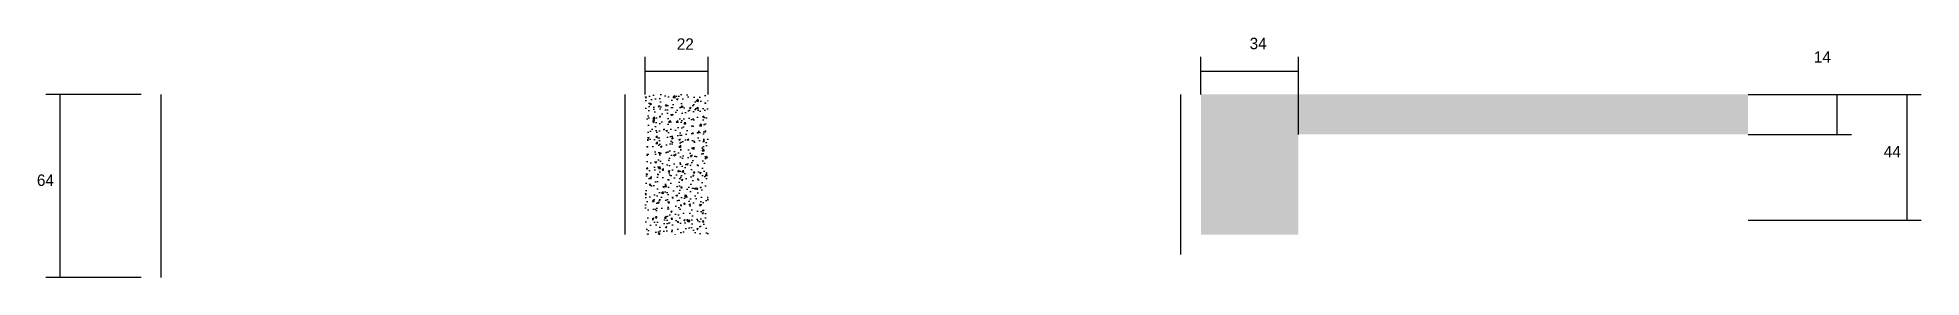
# Model space of a CAD drawing. Header units: metres. Extents: x -6861 to -4324, y 14314 to 15577.
# Drawn here: x -5049 to -4391, y 14314 to 14398 of the extents above; entities that cross this region are included whole.
import ezdxf

# ---------------------------------------------------------------- set-up
doc = ezdxf.new("R2010")
doc.units = ezdxf.units.M
doc.layers.add('COTA', color=4, linetype='Continuous')
doc.layers.add('SARR_2.2x7', color=40, linetype='Continuous')

msp = doc.modelspace()

# ---------------------------------------------------------------- texts
at = {"layer": 'COTA'}
for s, p in [('22', (-4825.4, 14393.5)), ('34', (-4625.4, 14393.7)), ('14', (-4428.4, 14389)), ('44', (-4404, 14355.9)), ('64', (-5048.8, 14345.9))]:
    msp.add_text(s, height=4, dxfattribs=at).set_placement(p)

# ---------------------------------------------------------------- hatches: boundary and pattern name
at = {"layer": 'COTA'}
h = msp.add_hatch(dxfattribs=at)
h.set_pattern_fill('AR-CONC', scale=0.03)
h.paths.add_polyline_path([(-4836.4, 14328.9), (-4814.4, 14328.9), (-4814.4, 14377.9), (-4836.4, 14377.9)])
h = msp.add_hatch(dxfattribs=at)
h.set_pattern_fill('AR-CONC', scale=0.03)
h.paths.add_polyline_path([(-4608.4, 14363.9), (-4451.4, 14363.9), (-4451.4, 14377.9), (-4642.4, 14377.9), (-4642.4, 14328.9), (-4608.4, 14328.9), (-4608.4, 14333.9)])

# ---------------------------------------------------------------- linework, layer by layer
for p, q in [((-4836.4, 14377.9), (-4836.4, 14391)), ((-4814.4, 14377.9), (-4814.4, 14391)), ((-4642.4, 14377.9), (-4642.4, 14391)), ((-4608.4, 14363.9), (-4608.4, 14391)), ((-4836.4, 14386), (-4814.4, 14386)), ((-4642.4, 14386), (-4608.4, 14386)), ((-5012.4, 14377.9), (-5045.7, 14377.9)), ((-5040.7, 14313.9), (-5040.7, 14377.9)), ((-4451.4, 14377.9), (-4415.3, 14377.9)), ((-4451.4, 14377.9), (-4390.9, 14377.9)), ((-4420.3, 14363.9), (-4420.3, 14377.9)), ((-4395.9, 14333.9), (-4395.9, 14377.9)), ((-4451.4, 14363.9), (-4415.3, 14363.9)), ((-4451.4, 14333.9), (-4390.9, 14333.9)), ((-5012.4, 14313.9), (-5045.7, 14313.9))]:
    msp.add_line(p, q, dxfattribs=at)
at = {"layer": 'SARR_2.2x7'}
for p, q in [((-5005.4, 14313.9), (-5005.4, 14377.9)), ((-4843.4, 14328.9), (-4843.4, 14377.9)), ((-4649.4, 14321.9), (-4649.4, 14377.9))]:
    msp.add_line(p, q, dxfattribs=at)

msp.set_redraw_order([(e.dxf.handle, doc.entitydb.next_handle()) for e in msp.query("TEXT MTEXT ATTDEF DIMENSION ARC_DIMENSION")])  # texts and dimensions are drawn at this point

doc.saveas('drawing.dxf')
